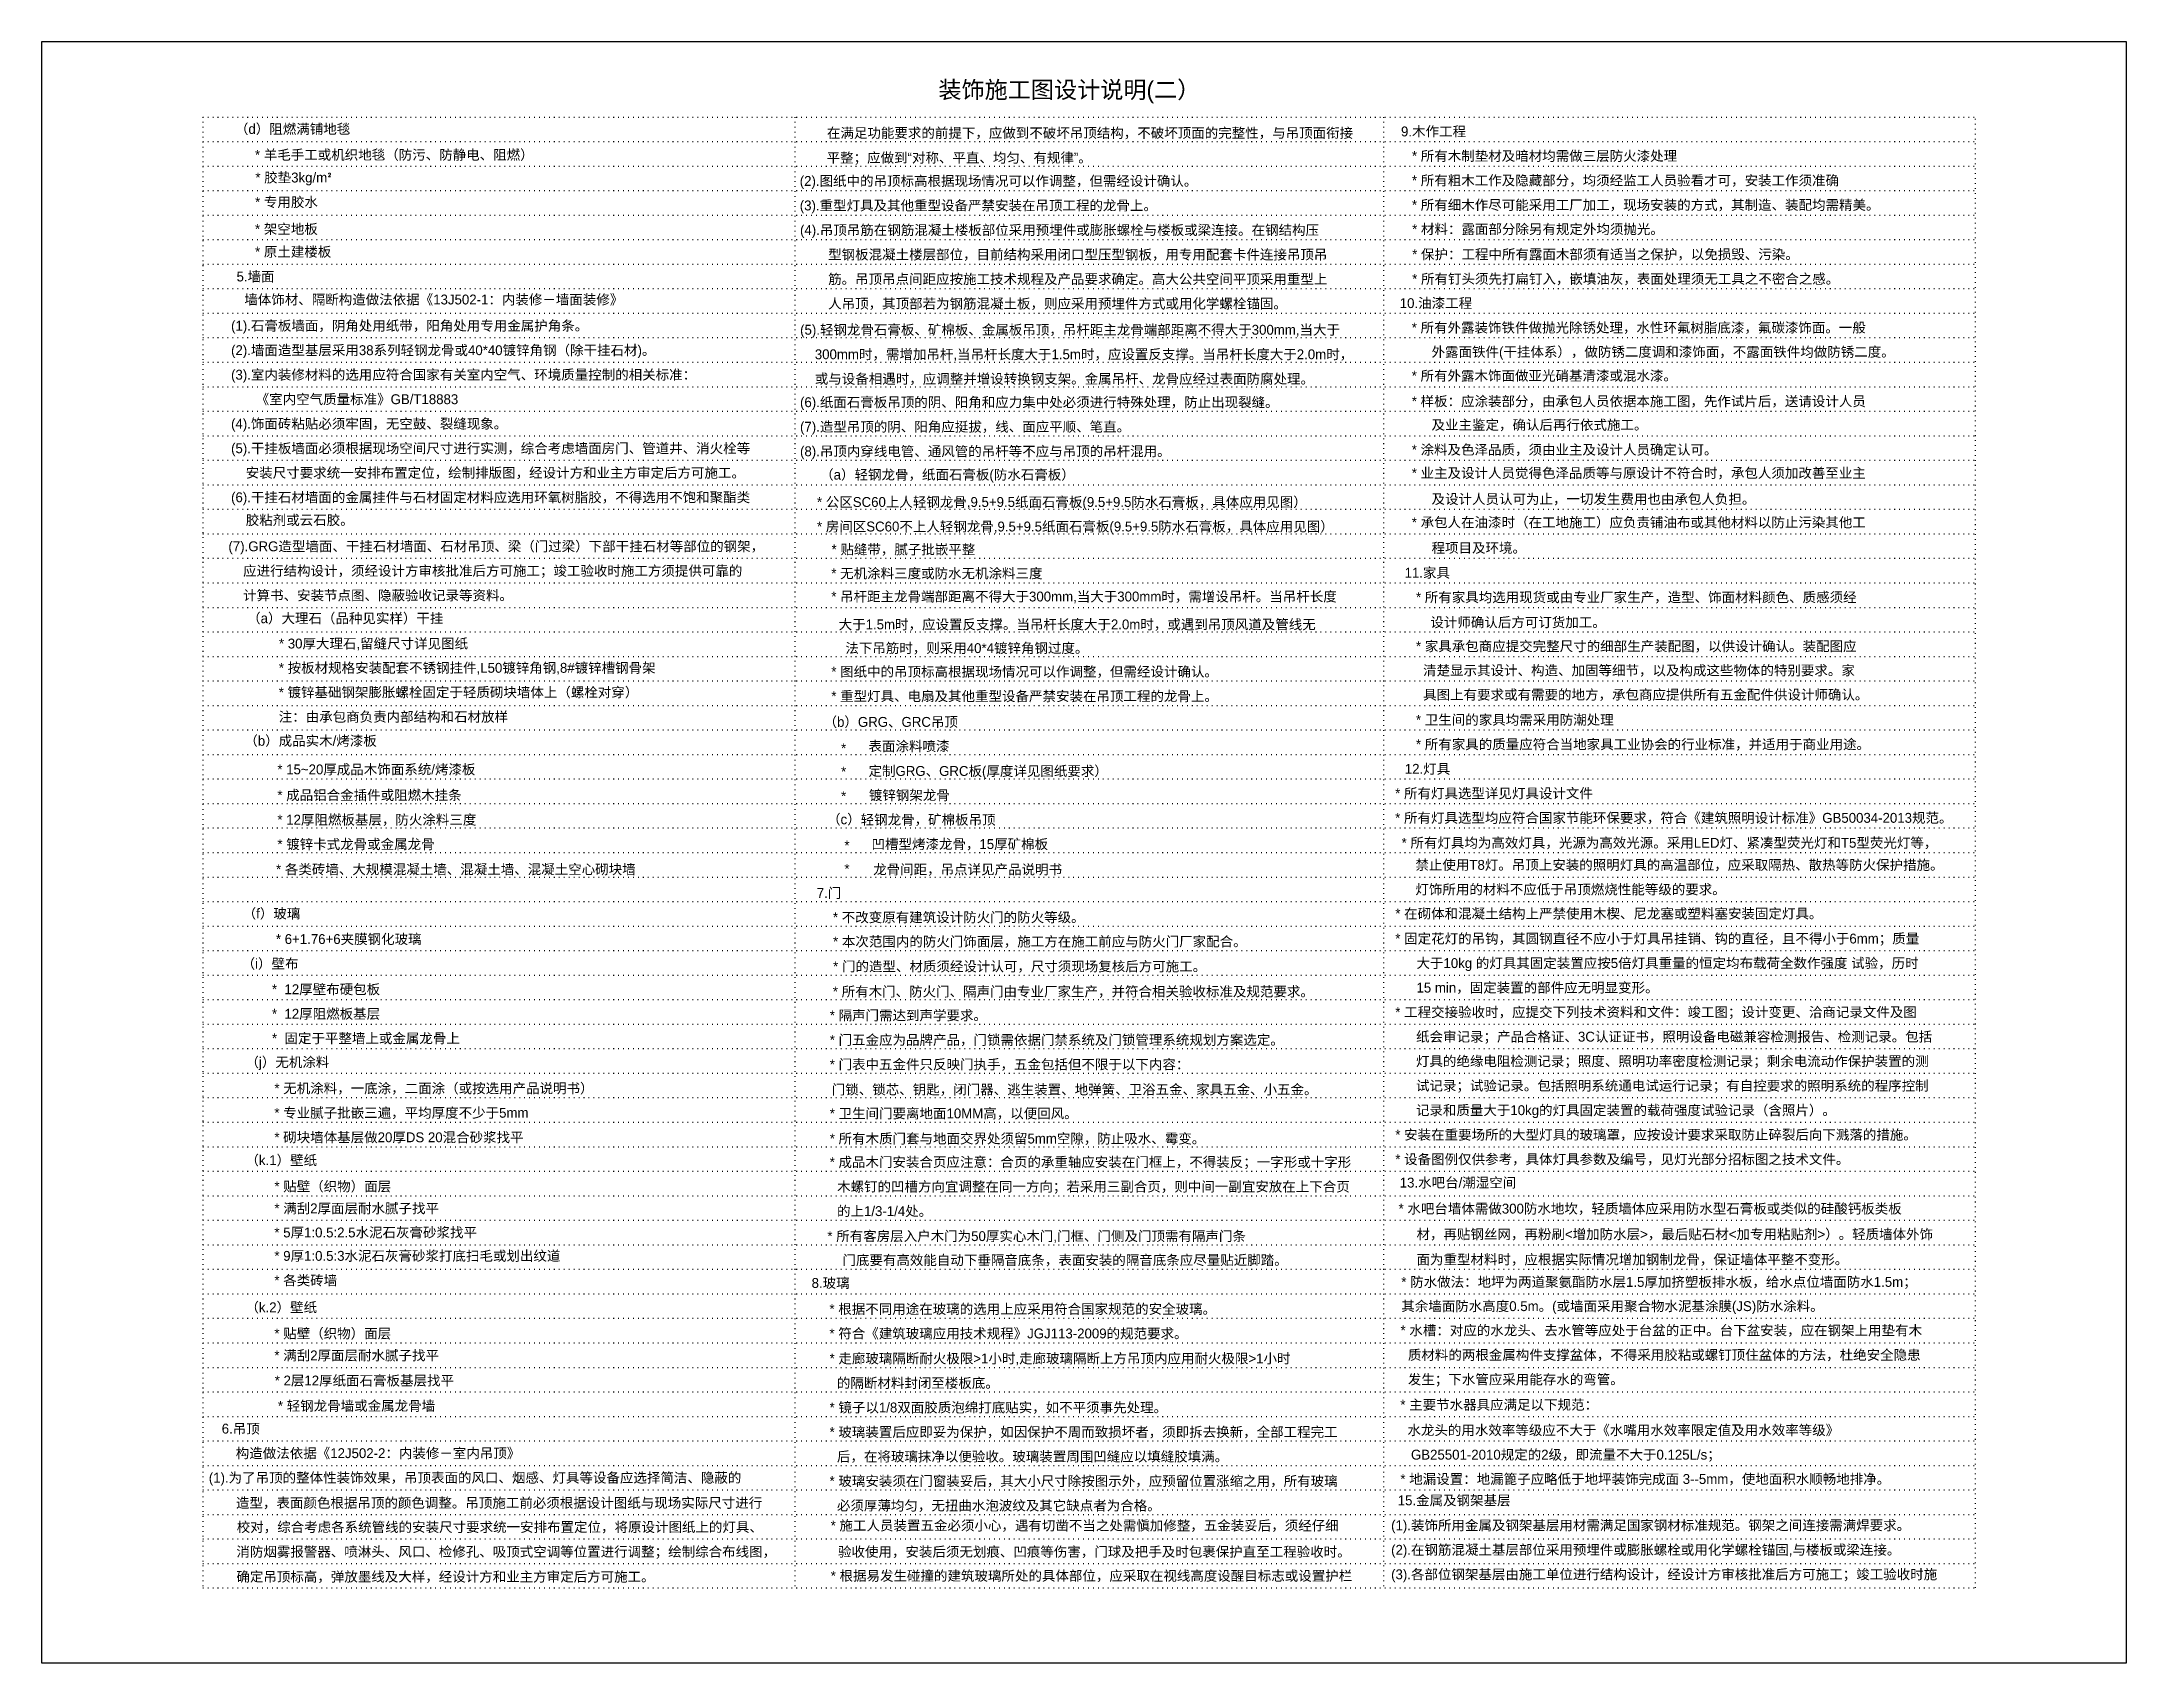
# Model space of a CAD drawing. Header units: millimetres. Extents: x 33357 to 35831, y 3615 to 4189.
# Drawn here: x 34226 to 34963, y 3615 to 4189 of the extents above; entities that cross this region are included whole.
import ezdxf

# ---------------------------------------------------------------- set-up
doc = ezdxf.new("R2010")
doc.units = ezdxf.units.MM
doc.linetypes.add('ACAD_ISO07W100', pattern=[3.5, 0.5, -3])
for name, color, linetype in [('C—图框—文字', 40, 'Continuous'), ('I—平面—填充01(线状)', 8, 'Continuous'), ('I—平面—文字', 40, 'Continuous')]:
    doc.layers.add(name, color=color, linetype=linetype)
doc.styles.add('300', font='SIMYOU.TTF')
doc.styles.add('XD2008', font='SIMYOU.TTF', dxfattribs={"width": 0.7})
doc.styles.add('幼圆', font='SIMYOU.TTF', dxfattribs={"width": 0.7})

msp = doc.modelspace()

# ---------------------------------------------------------------- texts
at = {"layer": 'C—图框—文字'}
for s, height, style, p in [('装饰施工图设计说明(二）', 6, '幼圆', (34543.16, 4169.12)), ('在满足功能要求的前提下，应做到不破坏吊顶结构，不破坏顶面的完整性，与吊顶面衔接', 3.5, '幼圆', (34503.73, 4155.08)), ('9.木作工程', 3.5, '幼圆', (34706.86, 4155.6)), ('平整；应做到“对称、平直、均匀、有规律”。 ', 3.5, '幼圆', (34503.62, 4146.3)), ('  * 所有木制垫材及暗材均需做三层防火漆处理', 3.5, '幼圆', (34708.13, 4146.94)), ('(2).图纸中的吊顶标高根据现场情况可以作调整，但需经设计确认。', 3.5, '幼圆', (34494.11, 4138.08)), ('  * 所有粗木工作及隐藏部分，均须经监工人员验看才可，安装工作须准确', 3.5, '幼圆', (34708.13, 4138.26)), ('(3).重型灯具及其他重型设备严禁安装在吊顶工程的龙骨上。', 3.5, '幼圆', (34494.12, 4129.4)), ('  * 所有细木作尽可能采用工厂加工，现场安装的方式，其制造、装配均需精美。', 3.5, '幼圆', (34708.13, 4129.59)), ('(4).吊顶吊筋在钢筋混凝土楼板部位采用预埋件或膨胀螺栓与楼板或梁连接。在钢结构压', 3.5, '幼圆', (34494.21, 4120.71)), ('  * 材料：露面部分除另有规定外均须抛光。', 3.5, '幼圆', (34708.21, 4121.02)), ('型钢板混凝土楼层部位，目前结构采用闭口型压型钢板，用专用配套卡件连接吊顶吊', 3.5, '幼圆', (34504.16, 4112.03)), ('  * 保护：工程中所有露面木部须有适当之保护，以免损毁、污染。', 3.5, '幼圆', (34708.21, 4112.12)), ('5.墙面', 3.5, '300', (34294.84, 4104.26)), ('筋。吊顶吊点间距应按施工技术规程及产品要求确定。高大公共空间平顶采用重型上', 3.5, '幼圆', (34504.16, 4103.35)), ('  * 所有钉头须先打扁钉入，嵌填油灰，表面处理须无工具之不密合之感。', 3.5, '幼圆', (34708.21, 4103.42)), ('人吊顶，其顶部若为钢筋混凝土板，则应采用预埋件方式或用化学螺栓锚固。', 3.5, '幼圆', (34504.16, 4094.67)), ('10.油漆工程', 3.5, '幼圆', (34706.41, 4094.83)), ('(1).石膏板墙面，阴角处用纸带，阳角处用专用金属护角条。', 3.5, '幼圆', (34292.9, 4086.85)), ('(5).轻钢龙骨石膏板、矿棉板、金属板吊顶，吊杆距主龙骨端部距离不得大于300mm,当大于', 3.5, '幼圆', (34494.25, 4085.4)), ('  * 所有外露装饰铁件做抛光除锈处理，水性环氟树脂底漆，氟碳漆饰面。一般', 3.5, '幼圆', (34708.06, 4086.17)), ('(2).墙面造型基层采用38系列轻钢龙骨或40*40镀锌角钢（除干挂石材)。', 3.5, '幼圆', (34292.9, 4078.17)), ('    300mm时，需增加吊杆,当吊杆长度大于1.5m时，应设置反支撑。当吊杆长度大于2.0m时，', 3.5, '幼圆', (34494.25, 4076.72)), ('外露面铁件(干挂体系），做防锈二度调和漆饰面，不露面铁件均做防锈二度。', 3.5, '幼圆', (34717.67, 4077.59)), ('(3).室内装修材料的选用应符合国家有关室内空气、环境质量控制的相关标准：', 3.5, '幼圆', (34292.9, 4069.5)), ('    或与设备相遇时，应调整并增设转换钢支架。金属吊杆、龙骨应经过表面防腐处理。', 3.5, '幼圆', (34494.25, 4068.04)), ('  * 所有外露木饰面做亚光硝基清漆或混水漆。', 3.5, '幼圆', (34708.06, 4069.13)), (' 《室内空气质量标准》GB/T18883', 3.5, '幼圆', (34300.31, 4060.82)), ('(6).纸面石膏板吊顶的阴、阳角和应力集中处必须进行特殊处理，防止出现裂缝。', 3.5, '幼圆', (34494.21, 4059.76)), ('  * 样板：应涂装部分，由承包人员依据本施工图，先作试片后，送请设计人员', 3.5, '幼圆', (34708.06, 4060.11)), ('(4).饰面砖粘贴必须牢固，无空鼓、裂缝现象。', 3.5, '幼圆', (34292.9, 4052.14)), ('(7).造型吊顶的阴、阳角应挺拔，线、面应平顺、笔直。', 3.5, '幼圆', (34494.21, 4051.08)), ('及业主鉴定，确认后再行依式施工。', 3.5, '幼圆', (34717.67, 4051.75)), ('(5).干挂板墙面必须根据现场空间尺寸进行实测，综合考虑墙面房门、管道井、消火栓等', 3.5, '幼圆', (34292.9, 4043.46)), ('(8).吊顶内穿线电管、通风管的吊杆等不应与吊顶的吊杆混用。', 3.5, '幼圆', (34494.21, 4042.4)), ('  * 涂料及色泽品质，须由业主及设计人员确定认可。', 3.5, '幼圆', (34708.06, 4042.96)), ('    安装尺寸要求统一安排布置定位，绘制排版图，经设计方和业主方审定后方可施工。', 3.5, '幼圆', (34292.9, 4034.79)), ('（a）轻钢龙骨，纸面石膏板(防水石膏板）', 3.5, '300', (34501.34, 4034.12)), ('  * 业主及设计人员觉得色泽品质等与原设计不符合时，承包人须加改善至业主', 3.5, '幼圆', (34708.06, 4034.71)), ('(6).干挂石材墙面的金属挂件与石材固定材料应选用环氧树脂胶，不得选用不饱和聚酯类', 3.5, '幼圆', (34292.9, 4026.11)), ('及设计人员认可为止，一切发生费用也由承包人负担。', 3.5, '幼圆', (34717.67, 4025.5)), ('    胶粘剂或云石胶。', 3.5, '幼圆', (34292.9, 4018.05)), ('  * 承包人在油漆时（在工地施工）应负责铺油布或其他材料以防止污染其他工', 3.5, '幼圆', (34708.06, 4017.24)), ('(7).GRG造型墙面、干挂石材墙面、石材吊顶、梁（门过梁）下部干挂石材等部位的钢架，', 3.5, '幼圆', (34291.96, 4008.75)), ('* 贴缝带，腻子批嵌平整', 3.5, '300', (34505.37, 4007.66)), ('程项目及环境。', 3.5, '幼圆', (34717.67, 4008.2)), ('    应进行结构设计，须经设计方审核批准后方可施工；竣工验收时施工方须提供可靠的', 3.5, '幼圆', (34291.96, 4000.08)), ('* 无机涂料三度或防水无机涂料三度', 3.5, '幼圆', (34505.28, 3999.19)), ('11.家具', 3.5, '幼圆', (34708.12, 3999.4)), ('    计算书、安装节点图、隐蔽验收记录等资料。', 3.5, '幼圆', (34291.96, 3991.4)), ('* 吊杆距主龙骨端部距离不得大于300mm,当大于300mm时，需增设吊杆。当吊杆长度', 3.5, '300', (34505.28, 3990.98)), ('  * 所有家具均选用现货或由专业厂家生产，造型、饰面材料颜色、质感须经', 3.5, '幼圆', (34709.55, 3990.74)), ('  大于1.5m时，应设置反支撑。当吊杆长度大于2.0m时，或遇到吊顶风道及管线无', 3.5, '300', (34505.28, 3981.11)), ('  设计师确认后方可订货加工。', 3.5, '幼圆', (34714.65, 3981.87)), ('法下吊筋时，则采用40*4镀锌角钢过度。', 3.5, '300', (34510.24, 3972.72)), ('  * 家具承包商应提交完整尺寸的细部生产装配图，以供设计确认。装配图应', 3.5, '幼圆', (34709.55, 3973.39)), ('* 图纸中的吊顶标高根据现场情况可以作调整，但需经设计确认。', 3.5, '300', (34505.28, 3964.39)), ('    清楚显示其设计、构造、加固等细节，以及构成这些物体的特别要求。家', 3.5, '幼圆', (34709.48, 3964.84)), ('* 重型灯具、电扇及其他重型设备严禁安装在吊顶工程的龙骨上。', 3.5, '幼圆', (34505.28, 3955.71)), ('    具图上有要求或有需要的地方，承包商应提供所有五金配件供设计师确认。', 3.5, '幼圆', (34709.48, 3956.24)), ('  * 卫生间的家具均需采用防潮处理', 3.5, '幼圆', (34709.55, 3947.35)), ('  * 所有家具的质量应符合当地家具工业协会的行业标准，并适用于商业用途。', 3.5, '幼圆', (34709.55, 3938.68)), ('12.灯具', 3.5, '幼圆', (34708.2, 3929.98)), ('  * 所有灯具选型详见灯具设计文件', 3.5, '幼圆', (34702.19, 3921.32)), ('  * 所有灯具选型均应符合国家节能环保要求，符合《建筑照明设计标准》GB50034-2013规范。', 3.5, '幼圆', (34702.19, 3912.64)), ('* 所有灯具均为高效灯具，光源为高效光源。采用LED灯、紧凑型荧光灯和T5型荧光灯等，', 3.5, '幼圆', (34707.08, 3903.81)), ('禁止使用T8灯。吊顶上安装的照明灯具的高温部位，应采取隔热、散热等防火保护措施。', 3.5, '幼圆', (34711.96, 3895.99)), ('7.门', 3.5, '幼圆', (34500.14, 3886.04)), ('灯饰所用的材料不应低于吊顶燃烧性能等级的要求。', 3.5, '幼圆', (34711.96, 3887.31)), ('* 不改变原有建筑设计防火门的防火等级。', 3.5, '幼圆', (34505.85, 3877.44)), ('  * 在砌体和混凝土结构上严禁使用木楔、尼龙塞或塑料塞安装固定灯具。', 3.5, '幼圆', (34702.24, 3878.77)), ('* 本次范围内的防火门饰面层，施工方在施工前应与防火门厂家配合。', 3.5, '幼圆', (34505.9, 3868.87)), ('  * 固定花灯的吊钩，其圆钢直径不应小于灯具吊挂销、钩的直径，且不得小于6mm；质量', 3.5, '幼圆', (34702.24, 3869.91)), ('大于10kg 的灯具其固定装置应按5倍灯具重量的恒定均布载荷全数作强度 试验，历时', 3.5, '幼圆', (34712.34, 3861.23)), ('* 门的造型、材质须经设计认可，尺寸须现场复核后方可施工。', 3.5, '幼圆', (34505.92, 3860.06)), ('* 所有木门、防火门、隔声门由专业厂家生产，并符合相关验收标准及规范要求。', 3.5, '幼圆', (34505.82, 3851.17)), ('15 min，固定装置的部件应无明显变形。', 3.5, '幼圆', (34712.34, 3852.55)), ('* 隔声门需达到声学要求。', 3.5, '幼圆', (34504.73, 3842.73)), ('  * 工程交接验收时，应提交下列技术资料和文件：竣工图；设计变更、洽商记录文件及图', 3.5, '幼圆', (34702.24, 3843.87)), ('* 门五金应为品牌产品，门锁需依据门禁系统及门锁管理系统规划方案选定。', 3.5, '幼圆', (34504.73, 3834.05)), ('纸会审记录；产品合格证、3C认证证书，照明设备电磁兼容检测报告、检测记录。包括', 3.5, '幼圆', (34712.19, 3835.19)), ('* 门表中五金件只反映门执手，五金包括但不限于以下内容：', 3.5, '幼圆', (34504.73, 3825.37)), ('灯具的绝缘电阻检测记录；照度、照明功率密度检测记录；剩余电流动作保护装置的测', 3.5, '幼圆', (34712.14, 3826.52)), ('试记录；试验记录。包括照明系统通电试运行记录；有自控要求的照明系统的程序控制', 3.5, '幼圆', (34712.14, 3817.84)), ('    门锁、锁芯、钥匙，闭门器、逃生装置、地弹簧、卫浴五金、家具五金、小五金。', 3.5, '幼圆', (34500.25, 3816.49)), ('* 卫生间门要离地面10MM高，以便回风。', 3.5, '幼圆', (34504.73, 3808.02)), ('记录和质量大于10kg的灯具固定装置的载荷强度试验记录（含照片）。', 3.5, '幼圆', (34712.14, 3809.16)), ('* 所有木质门套与地面交界处须留5mm空隙，防止吸水、霉变。', 3.5, '幼圆', (34504.73, 3799.12)), ('  * 安装在重要场所的大型灯具的玻璃罩，应按设计要求采取防止碎裂后向下溅落的措施。', 3.5, '幼圆', (34702.24, 3800.48)), ('* 成品木门安装合页应注意：合页的承重轴应安装在门框上，不得装反；一字形或十字形', 3.5, '幼圆', (34504.71, 3790.8)), ('  * 设备图例仅供参考，具体灯具参数及编号，见灯光部分招标图之技术文件。', 3.5, '幼圆', (34702.24, 3791.81)), ('  木螺钉的凹槽方向宜调整在同一方向；若采用三副合页，则中间一副宜安放在上下合页', 3.5, '幼圆', (34504.71, 3782.12)), ('13.水吧台/潮湿空间', 3.5, '幼圆', (34706.41, 3783.54)), ('  的上1/3-1/4处。', 3.5, '幼圆', (34504.71, 3773.44)), (' * 水吧台墙体需做300防水地坎，轻质墙体应采用防水型石膏板或类似的硅酸钙板类板', 3.5, '幼圆', (34704.7, 3774.32)), ('材，再贴钢丝网，再粉刷<增加防水层>，最后贴石材<加专用粘贴剂>）。轻质墙体外饰', 3.5, '幼圆', (34712.34, 3765.28)), ('* 所有客房层入户木门为50厚实心木门,门框、门侧及门顶需有隔声门条', 3.5, '幼圆', (34503.9, 3764.59)), ('门底要有高效能自动下垂隔音底条，表面安装的隔音底条应尽量贴近脚踏。 ', 3.5, '幼圆', (34509.23, 3756.1)), ('面为重型材料时，应根据实际情况增加钢制龙骨，保证墙体平整不变形。', 3.5, '幼圆', (34712.34, 3756.32)), ('8.玻璃', 3.5, '幼圆', (34498.32, 3748.01)), ('* 防水做法：地坪为两道聚氨酯防水层1.5厚加挤塑板排水板，给水点位墙面防水1.5m；', 3.5, '幼圆', (34706.97, 3748.38)), ('* 根据不同用途在玻璃的选用上应采用符合国家规范的安全玻璃。', 3.5, '幼圆', (34504.63, 3738.8)), ('其余墙面防水高度0.5m。(或墙面采用聚合物水泥基涂膜(JS)防水涂料。', 3.5, '幼圆', (34706.97, 3739.8)), ('* 水槽：对应的水龙头、去水管等应处于台盆的正中。台下盆安装，应在钢架上用垫有木', 3.5, '幼圆', (34706.69, 3731.22)), ('* 走廊玻璃隔断耐火极限>1小时,走廊玻璃隔断上方吊顶内应用耐火极限>1小时', 3.5, '幼圆', (34504.67, 3721.29)), ('  质材料的两根金属构件支撑盆体，不得采用胶粘或螺钉顶住盆体的方法，杜绝安全隐患', 3.5, '幼圆', (34706.69, 3722.54)), ('  发生；下水管应采用能存水的弯管。', 3.5, '幼圆', (34706.69, 3713.86)), ('  的隔断材料封闭至楼板底。', 3.5, '幼圆', (34504.67, 3712.61)), ('* 镜子以1/8双面胶质泡绵打底贴实，如不平须事先处理。', 3.5, '幼圆', (34504.67, 3703.93)), ('* 主要节水器具应满足以下规范：', 3.5, '幼圆', (34706.62, 3704.9)), ('6.吊顶', 3.5, '300', (34289.6, 3696.44)), ('* 玻璃装置后应即妥为保护，如因保护不周而致损坏者，须即拆去换新，全部工程完工', 3.5, '幼圆', (34504.67, 3695.26)), ('  水龙头的用水效率等级应不大于《水嘴用水效率限定值及用水效率等级》', 3.5, '幼圆', (34706.53, 3695.91)), ('  后，在将玻璃抹净以便验收。玻璃装置周围凹缝应以填缝胶填满。', 3.5, '幼圆', (34504.67, 3686.58)), ('(1).为了吊顶的整体性装饰效果，吊顶表面的风口、烟感、灯具等设备应选择简洁、隐蔽的', 3.5, '幼圆', (34285.02, 3679.09)), ('* 玻璃安装须在门窗装妥后，其大小尺寸除按图示外，应预留位置涨缩之用，所有玻璃', 3.5, '幼圆', (34504.67, 3677.9)), ('* 地漏设置：地漏篦子应略低于地坪装饰完成面 3--5mm，使地面积水顺畅地排净。', 3.5, '幼圆', (34706.64, 3678.61)), ('造型，表面颜色根据吊顶的颜色调整。吊顶施工前必须根据设计图纸与现场实际尺寸进行', 3.5, '幼圆', (34294.64, 3670.18)), ('  必须厚薄均匀，无扭曲水泡波纹及其它缺点者为合格。', 3.5, '幼圆', (34504.67, 3669.22)), ('15.金属及钢架基层', 3.5, '幼圆', (34705.7, 3671.06)), ('* 施工人员装置五金必须小心，遇有切凿不当之处需愼加修整，五金装妥后，须经仔细', 3.5, '幼圆', (34505.05, 3662.15)), ('(1).装饰所用金属及钢架基层用材需满足国家钢材标准规范。钢架之间连接需满焊要求。', 3.5, '幼圆', (34703.36, 3662.23)), ('校对，综合考虑各系统管线的安装尺寸要求统一安排布置定位，将原设计图纸上的灯具、', 3.5, '幼圆', (34294.9, 3661.62)), ('消防烟雾报警器、喷淋头、风口、检修孔、吸顶式空调等位置进行调整；绘制综合布线图，', 3.5, '幼圆', (34294.79, 3652.89)), ('  验收使用，安装后须无划痕、凹痕等伤害，门球及把手及时包裹保护直至工程验收时。', 3.5, '幼圆', (34505.05, 3652.86)), ('(2).在钢筋混凝土基层部位采用预埋件或膨胀螺栓或用化学螺栓锚固,与楼板或梁连接。', 3.5, '幼圆', (34703.36, 3653.55)), ('确定吊顶标高，弹放墨线及大样，经设计方和业主方审定后方可施工。 ', 3.5, '幼圆', (34294.78, 3644.05)), ('* 根据易发生碰撞的建筑玻璃所处的具体部位，应采取在视线高度设醒目标志或设置护栏', 3.5, '幼圆', (34505.07, 3644.35)), ('(3).各部位钢架基层由施工单位进行结构设计，经设计方审核批准后方可施工；竣工验收时施', 3.5, '幼圆', (34703.36, 3644.88))]:
    msp.add_text(s, height=height, dxfattribs=dict(at, style=style)).set_placement(p)
at = {"layer": 'C—图框—文字', "color": 3}
for s, style, p in [('（d）阻燃满铺地毯', '幼圆', (34294.27, 4156.49)), ('* 羊毛手工或机织地毯（防污、防静电、阻燃）', '幼圆', (34301.36, 4147.34)), ('* 专用胶水', '幼圆', (34301.41, 4130.62)), ('* 架空地板', '幼圆', (34301.37, 4121.09)), ('* 原土建楼板', '幼圆', (34301.37, 4113.01)), ('    * 公区SC60上人轻钢龙骨,9.5+9.5纸面石膏板(9.5+9.5防水石膏板，具体应用见图）', '幼圆', (34495.01, 4024.44)), ('    * 房间区SC60不上人轻钢龙骨,9.5+9.5纸面石膏板(9.5+9.5防水石膏板，具体应用见图）', '幼圆', (34495.01, 4015.76)), ('（a）大理石（品种见实样）干挂', '300', (34298.58, 3983.3)), ('* 30厚大理石,留缝尺寸详见图纸        ', '300', (34309.84, 3974.34)), ('* 按板材规格安装配套不锈钢挂件,L50镀锌角钢,8#镀锌槽钢骨架', '幼圆', (34309.8, 3965.74)), ('* 镀锌基础钢架膨胀螺栓固定于轻质砌块墙体上（螺栓对穿）', '幼圆', (34309.75, 3957.1)), ('注：由承包商负责内部结构和石材放样', '幼圆', (34309.75, 3948.42)), ('（b）GRG、GRC吊顶', '幼圆', (34502.54, 3946.6)), ('（b）成品实木/烤漆板', '幼圆', (34297.59, 3939.91)), ('    * ', '幼圆', (34503.54, 3937.28)), ('表面涂料喷漆', '幼圆', (34518.44, 3938)), ('* 15~20厚成品木饰面系统/烤漆板   ', '幼圆', (34309.28, 3929.79)), ('    * ', '幼圆', (34503.54, 3929)), ('定制GRG、GRC板(厚度详见图纸要求）', '幼圆', (34518.44, 3929.23)), ('* 成品铝合金插件或阻燃木挂条', '幼圆', (34309.29, 3920.68)), ('镀锌钢架龙骨', '幼圆', (34518.58, 3920.66)), ('    * ', '幼圆', (34503.54, 3920.32)), ('* 12厚阻燃板基层，防火涂料三度', '幼圆', (34309.29, 3912)), ('（c）', '幼圆', (34503.79, 3912.12)), ('轻钢龙骨，矿棉板吊顶', '幼圆', (34515.66, 3912)), ('* 镀锌卡式龙骨或金属龙骨', '幼圆', (34309.29, 3903.32)), ('    * ', '幼圆', (34504.72, 3902.88)), ('凹槽型烤漆龙骨，15厚矿棉板', '幼圆', (34519.5, 3903.35)), (' * 各类砖墙、大规模混凝土墙、混凝土墙、混凝土空心砌块墙', '幼圆', (34307.52, 3894.44)), ('    * ', '幼圆', (34504.72, 3894.6)), ('龙骨间距，吊点详见产品说明书', '幼圆', (34520.09, 3894.38)), ('（f）玻璃          ', '幼圆', (34297, 3878.78)), ('* 6+1.76+6夹膜钢化玻璃', '幼圆', (34308.76, 3869.73)), ('（i）壁布  ', '幼圆', (34296.63, 3861.02)), ('*  12厚壁布硬包板', '幼圆', (34307.37, 3851.97)), ('*  12厚阻燃板基层', '幼圆', (34307.37, 3843.29)), ('*  固定于平整墙上或金属龙骨上', '幼圆', (34307.37, 3834.61)), ('（j）无机涂料', '幼圆', (34297.98, 3826.17)), (' * 无机涂料，一底涂，二面涂（或按选用产品说明书）', '幼圆', (34306.93, 3816.91)), (' * 专业腻子批嵌三遍，平均厚度不少于5mm', '幼圆', (34306.93, 3808.24)), (' * 砌块墙体基层做20厚DS 20混合砂浆找平', '幼圆', (34306.93, 3799.57)), ('（k.1）壁纸', '幼圆', (34297.98, 3791.46)), (' * 贴壁（织物）面层', '幼圆', (34306.93, 3782.2)), (' * 满刮2厚面层耐水腻子找平 ', '幼圆', (34306.93, 3774.42)), (' * 5厚1:0.5:2.5水泥石灰膏砂浆找平 ', '幼圆', (34306.93, 3765.88)), (' * 9厚1:0.5:3水泥石灰膏砂浆打底扫毛或划出纹道', '幼圆', (34306.93, 3757.6)), (' * 各类砖墙', '幼圆', (34306.93, 3748.92)), ('（k.2）壁纸', '幼圆', (34297.98, 3739.39)), (' * 贴壁（织物）面层', '幼圆', (34306.93, 3730.13)), (' * 满刮2厚面层耐水腻子找平 ', '幼圆', (34306.93, 3722.36)), (' * 2层12厚纸面石膏板基层找平 ', '幼圆', (34307.04, 3713.47)), ('* 轻钢龙骨墙或金属龙骨墙', '幼圆', (34309.47, 3704.51))]:
    msp.add_text(s, height=3.5, dxfattribs=dict(at, style=style)).set_placement(p)
at = {"layer": 'C—图框—文字', "color": 6, "style": '300'}
for s, p in [('墙体饰材、隔断构造做法依据《13J502-1：内装修－墙面装修》  ', (34297.59, 4096.11)), ('* 符合《建筑玻璃应用技术规程》JGJ113-2009的规范要求。', (34504.63, 3730.13)), ('构造做法依据《12J502-2：内装修－室内吊顶》 ', (34294.57, 3687.76)), (' GB25501‐2010规定的2级，即流量不大于0.125L/s；', (34709.09, 3687.23))]:
    msp.add_text(s, height=3.5, dxfattribs=at).set_placement(p)
at = {"layer": 'I—平面—文字', "color": 3, "insert": (34301.5, 4142.79), "char_height": 3.5, "attachment_point": 1, "style": 'XD2008'}
msp.add_mtext_dynamic_manual_height_columns('{\\W1;* 胶垫3kg/m\\fISOCPEUR|b0|i0|c0|p34;²}', width=214.641, gutter_width=1500, heights=[0], dxfattribs=at)

# ---------------------------------------------------------------- linework, layer by layer
at = {"layer": 'Defpoints'}
msp.add_lwpolyline([(34225.89, 4189.13), (34963.49, 4189.13), (34963.49, 3615.13), (34225.89, 3615.13)], close=True, dxfattribs=at)
at = {"layer": 'I—平面—填充01(线状)', "linetype": 'ACAD_ISO07W100', "ltscale": 0.5}
for p, q in [((34282.9, 4162.46), (34910.16, 4162.46)), ((34282.9, 4162.46), (34282.9, 3641.79)), ((34492.32, 4162.46), (34492.32, 3641.79)), ((34700.68, 4162.46), (34700.68, 3641.79)), ((34910.16, 3641.79), (34910.16, 4162.46)), ((34282.9, 4153.78), (34910.16, 4153.78)), ((34282.9, 4145.1), (34910.16, 4145.1)), ((34282.9, 4136.42), (34910.16, 4136.42)), ((34282.9, 4127.75), (34910.16, 4127.75)), ((34282.9, 4119.07), (34910.16, 4119.07)), ((34282.9, 4110.39), (34910.16, 4110.39)), ((34282.9, 4101.71), (34910.16, 4101.71)), ((34282.9, 4093.03), (34910.16, 4093.03)), ((34282.9, 4084.36), (34910.16, 4084.36)), ((34282.9, 4075.68), (34910.16, 4075.68)), ((34282.9, 4067), (34910.16, 4067)), ((34282.9, 4058.32), (34910.16, 4058.32)), ((34282.9, 4049.65), (34910.16, 4049.65)), ((34282.9, 4040.97), (34910.16, 4040.97)), ((34282.9, 4032.29), (34910.16, 4032.29)), ((34282.9, 4023.61), (34910.16, 4023.61)), ((34282.9, 4014.94), (34910.16, 4014.94)), ((34282.9, 4006.26), (34910.16, 4006.26)), ((34282.9, 3997.58), (34910.16, 3997.58)), ((34282.9, 3988.9), (34910.16, 3988.9)), ((34282.9, 3980.22), (34910.16, 3980.22)), ((34282.9, 3971.55), (34910.16, 3971.55)), ((34282.9, 3962.87), (34910.16, 3962.87)), ((34282.9, 3954.19), (34910.16, 3954.19)), ((34282.9, 3945.51), (34910.16, 3945.51)), ((34282.9, 3936.84), (34910.16, 3936.84)), ((34282.9, 3928.16), (34910.16, 3928.16)), ((34282.9, 3919.48), (34910.16, 3919.48)), ((34282.9, 3910.8), (34910.16, 3910.8)), ((34282.9, 3902.13), (34910.16, 3902.13)), ((34282.9, 3893.45), (34910.16, 3893.45)), ((34282.9, 3884.77), (34910.16, 3884.77)), ((34282.9, 3876.09), (34910.16, 3876.09)), ((34282.9, 3867.41), (34910.16, 3867.41)), ((34282.9, 3858.74), (34910.16, 3858.74)), ((34282.9, 3850.06), (34910.16, 3850.06)), ((34282.9, 3841.38), (34910.16, 3841.38)), ((34282.9, 3832.7), (34910.16, 3832.7)), ((34282.9, 3824.03), (34910.16, 3824.03)), ((34282.9, 3815.35), (34910.16, 3815.35)), ((34282.9, 3806.67), (34910.16, 3806.67)), ((34282.9, 3797.99), (34910.16, 3797.99)), ((34282.9, 3789.31), (34910.16, 3789.31)), ((34282.9, 3780.64), (34910.16, 3780.64)), ((34282.9, 3771.96), (34910.16, 3771.96)), ((34282.9, 3763.28), (34910.16, 3763.28)), ((34282.9, 3763.28), (34910.16, 3763.28)), ((34282.9, 3754.6), (34910.16, 3754.6)), ((34282.9, 3745.93), (34910.16, 3745.93)), ((34282.9, 3737.25), (34910.16, 3737.25)), ((34282.9, 3728.57), (34910.16, 3728.57)), ((34282.9, 3719.89), (34910.16, 3719.89)), ((34282.9, 3711.22), (34910.16, 3711.22)), ((34282.9, 3702.54), (34910.16, 3702.54)), ((34282.9, 3693.86), (34910.16, 3693.86)), ((34282.9, 3685.18), (34910.16, 3685.18)), ((34282.9, 3676.5), (34910.16, 3676.5)), ((34282.9, 3667.83), (34910.16, 3667.83)), ((34282.9, 3659.15), (34910.16, 3659.15)), ((34282.9, 3650.47), (34910.16, 3650.47)), ((34282.9, 3641.79), (34910.16, 3641.79))]:
    msp.add_line(p, q, dxfattribs=at)

msp.set_redraw_order([(e.dxf.handle, doc.entitydb.next_handle()) for e in msp.query("TEXT MTEXT ATTDEF DIMENSION ARC_DIMENSION")])  # texts and dimensions are drawn at this point

doc.saveas('drawing.dxf')
